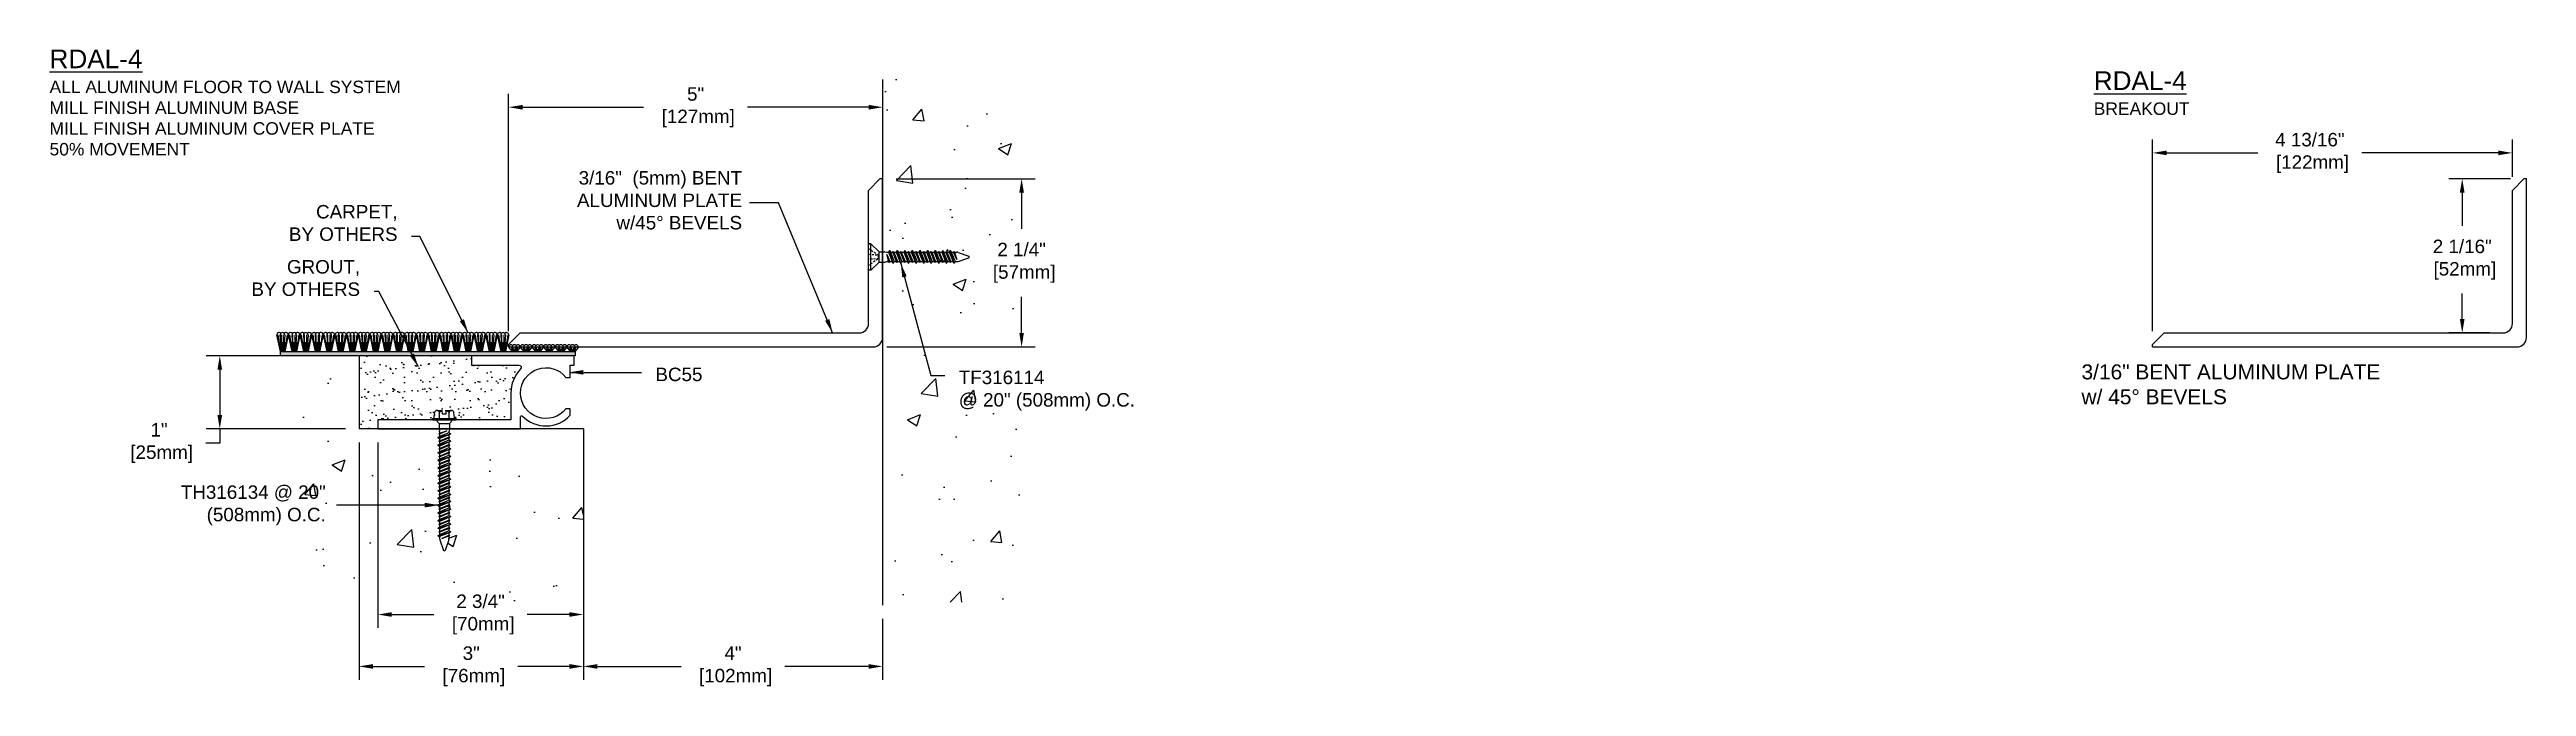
# Model space of a CAD drawing. Header units: inches. Extents: x -4.3 to 28.8, y 1 to 9.6.
import ezdxf

# ---------------------------------------------------------------- set-up
doc = ezdxf.new("R2010")
doc.units = ezdxf.units.IN
doc.header["$MEASUREMENT"] = 0
for name, color, linetype in [('Anchors', 4, 'Continuous'), ('Conditions', 1, 'Continuous'), ('Dimensions', 3, 'Continuous'), ('Metals', 7, 'Continuous'), ('Text', 2, 'Continuous')]:
    doc.layers.add(name, color=color, linetype=linetype)
doc.styles.add('ARIAL', font='arial.ttf')
doc.styles.get("Standard").update_dxf_attribs({"font": 'arial.ttf'})
doc.dimstyles.new('ARIAL', dxfattribs={"dimtxt": 0.18, "dimasz": 0.1875, "dimexe": 0.18, "dimexo": 0.18, "dimgap": 0.1875, "dimtad": 0, "dimtih": 1, "dimtoh": 1, "dimdec": 4, "dimzin": 0, "dimdsep": 46, "dimlunit": 4, "dimtxsty": 'ARIAL', "dimcen": 0.09, "dimadec": 0, "dimazin": 0, "dimtfac": 1, "dimtdec": 4, "dimtofl": 0, "dimtmove": 0, "dimatfit": 3, "dimfxl": 0, "dimfrac": 2, "dimtolj": 1, "dimtzin": 0, "dimarcsym": 0})

msp = doc.modelspace()

# ---------------------------------------------------------------- texts
at = {"layer": 'Text', "char_height": 0.25, "width": 5.4929068, "attachment_point": 1}
for s, insert in [('{\\LRDAL-4\\P\\H0.6667x;\\lALL ALUMINUM FLOOR TO WALL SYSTEM \\PMILL FINISH ALUMINUM BASE \\PMILL FINISH ALUMINUM COVER PLATE \\P50% MOVEMENT}', (-4.31115, 9.55971)), ('{\\LRDAL-4\\P\\H0.6667x;\\lBREAKOUT}', (23.02123, 9.26836))]:
    msp.add_mtext(s, dxfattribs=dict(at, insert=insert))
at = {"layer": 'Text', "char_height": 0.18, "style": 'ARIAL'}
for s, insert, attachment_point in [('3/16"  (5mm) BENT\\PALUMINUM PLATE\\Pw/45° BEVELS', (4.94856, 7.93315), 3), ('CARPET,\\PBY OTHERS', (0.34214, 6.99722), 9), ('GROUT,\\PBY OTHERS', (-0.15893, 6.2608), 9), ('\\A1;BC55', (3.78981, 5.30396), 1), ('\\A1;TF316114\\P@ 20" (508mm) O.C.', (7.84547, 5.26372), 1), ('TH316134 @ 20" \\P(508mm) O.C.', (-0.61789, 3.46214), 6)]:
    msp.add_mtext(s, dxfattribs=dict(at, insert=insert, attachment_point=attachment_point))
at = {"layer": 'Text', "insert": (22.85751, 5.07954), "char_height": 0.2, "width": 5.9201047, "attachment_point": 4, "style": 'ARIAL'}
msp.add_mtext('3/16" BENT ALUMINUM PLATE\\Pw/ 45%%D BEVELS', dxfattribs=at)

# ---------------------------------------------------------------- blocks, each defined once
blk = doc.blocks.new('Bc55')
blk.add_lwpolyline([(1.38, 0.855), (2.013, 0.855, -0.659567), (2.035, 0.804, 0.192706), (1.905, 0.48), (1.905, 0.12), (0.125, 0.12), (0.125, 0), (2.035, 0), (2.035, 0.162, -0.671875), (2.061, 0.172, 0.430668), (2.7, 0.183), (2.7, 0.27), (2.642, 0.27, -2.892356), (2.642, 0.69), (2.7, 0.69), (2.7, 0.855), (2.75, 0.855), (2.75, 0.98), (1.38, 0.98)], format="xyb", close=True)
blk = doc.blocks.new('TF-316114')
for p, q in [((-0.163, 0), (0.163, 0)), ((-0.104, -0.013), (-0.113, 0)), ((-0.176, -0.029), (-0.175, -0.01)), ((-0.176, -0.029), (0.176, -0.029)), ((-0.176, -0.029), (-0.07, -0.141)), ((-0.082, -0.047), (-0.091, -0.032)), ((-0.086, -0.33), (0.086, -0.28)), ((-0.086, -0.33), (-0.062, -0.317)), ((-0.086, -0.33), (-0.062, -0.343)), ((-0.074, -0.28), (0.032, -0.243)), ((-0.074, -0.28), (-0.062, -0.273)), ((-0.074, -0.28), (-0.062, -0.286)), ((-0.074, -0.381), (0.074, -0.33)), ((-0.07, -0.141), (0.07, -0.141)), ((-0.07, -0.141), (-0.07, -0.208)), ((-0.053, -0.09), (-0.069, -0.066)), ((-0.069, -0.218), (-0.063, -0.244)), ((-0.062, -0.273), (0.032, -0.243)), ((0.032, -0.243), (-0.062, -0.286)), ((-0.062, -0.253), (-0.062, -0.273)), ((0.062, -0.267), (-0.062, -0.317)), ((-0.062, -0.286), (-0.062, -0.317)), ((0.062, -0.293), (-0.062, -0.343)), ((-0.062, -0.375), (0.062, -0.324)), ((-0.031, -0.125), (-0.044, -0.104)), ((-0.031, -0.005), (-0.031, 0)), ((-0.03, -0.026), (-0.03, -0.019)), ((-0.028, -0.051), (-0.029, -0.032)), ((-0.026, -0.091), (-0.028, -0.065)), ((-0.024, -0.126), (-0.025, -0.11)), ((-0.024, -0.135), (-0.011, -0.135)), ((-0.002, -0.135), (0.018, -0.135)), ((0.037, -0.115), (0.024, -0.135)), ((0.024, -0.135), (0.025, -0.125)), ((0.025, -0.11), (0.026, -0.09)), ((0.027, -0.07), (0.029, -0.048)), ((0.03, -0.026), (0.031, -0.008)), ((0.066, -0.071), (0.049, -0.098)), ((0.062, -0.253), (0.062, -0.267)), ((0.086, -0.28), (0.062, -0.267)), ((0.086, -0.28), (0.062, -0.293)), ((0.062, -0.293), (0.062, -0.324)), ((0.074, -0.33), (0.062, -0.324)), ((0.074, -0.33), (0.062, -0.337)), ((0.069, -0.218), (0.063, -0.244)), ((0.07, -0.141), (0.176, -0.029)), ((0.07, -0.141), (0.07, -0.208)), ((0.09, -0.035), (0.075, -0.058)), ((0.11, -0.005), (0.098, -0.022)), ((0.176, -0.029), (0.175, -0.01)), ((-0.086, -0.432), (0.086, -0.381)), ((-0.086, -0.432), (-0.062, -0.419)), ((-0.086, -0.432), (-0.062, -0.445)), ((-0.086, -0.534), (0.086, -0.483)), ((-0.086, -0.534), (-0.062, -0.521)), ((-0.086, -0.534), (-0.062, -0.546)), ((-0.086, -0.635), (0.086, -0.584)), ((-0.086, -0.635), (-0.062, -0.622)), ((-0.086, -0.635), (-0.062, -0.648)), ((-0.074, -0.381), (-0.062, -0.375)), ((-0.074, -0.381), (-0.062, -0.387)), ((-0.074, -0.483), (0.074, -0.432)), ((-0.074, -0.483), (-0.062, -0.477)), ((-0.074, -0.483), (-0.062, -0.489)), ((-0.074, -0.584), (0.074, -0.534)), ((-0.074, -0.584), (-0.062, -0.578)), ((-0.074, -0.584), (-0.062, -0.59)), ((-0.074, -0.686), (0.074, -0.635)), ((0.062, -0.337), (-0.062, -0.387)), ((-0.062, -0.343), (-0.062, -0.375)), ((0.062, -0.368), (-0.062, -0.419)), ((-0.062, -0.387), (-0.062, -0.419)), ((0.062, -0.394), (-0.062, -0.445)), ((-0.062, -0.477), (0.062, -0.426)), ((0.062, -0.438), (-0.062, -0.489)), ((-0.062, -0.445), (-0.062, -0.477)), ((0.062, -0.47), (-0.062, -0.521)), ((-0.062, -0.489), (-0.062, -0.521)), ((0.062, -0.496), (-0.062, -0.546)), ((-0.062, -0.578), (0.062, -0.527)), ((0.062, -0.54), (-0.062, -0.59)), ((-0.062, -0.546), (-0.062, -0.578)), ((0.062, -0.571), (-0.062, -0.622)), ((-0.062, -0.59), (-0.062, -0.622)), ((0.062, -0.597), (-0.062, -0.648)), ((-0.062, -0.68), (0.062, -0.629)), ((0.062, -0.641), (-0.062, -0.692)), ((-0.062, -0.648), (-0.062, -0.68)), ((0.062, -0.337), (0.062, -0.368)), ((0.086, -0.381), (0.062, -0.368)), ((0.086, -0.381), (0.062, -0.394)), ((0.062, -0.394), (0.062, -0.426)), ((0.074, -0.432), (0.062, -0.426)), ((0.074, -0.432), (0.062, -0.438)), ((0.062, -0.438), (0.062, -0.47)), ((0.086, -0.483), (0.062, -0.47)), ((0.086, -0.483), (0.062, -0.496)), ((0.062, -0.496), (0.062, -0.527)), ((0.074, -0.534), (0.062, -0.527)), ((0.074, -0.534), (0.062, -0.54)), ((0.062, -0.54), (0.062, -0.571)), ((0.086, -0.584), (0.062, -0.571)), ((0.086, -0.584), (0.062, -0.597)), ((0.062, -0.597), (0.062, -0.629)), ((0.074, -0.635), (0.062, -0.629)), ((0.074, -0.635), (0.062, -0.641)), ((0.062, -0.641), (0.062, -0.673)), ((-0.086, -0.737), (0.086, -0.686)), ((-0.086, -0.737), (-0.062, -0.724)), ((-0.086, -0.737), (-0.062, -0.75)), ((-0.086, -0.838), (0.086, -0.787)), ((-0.086, -0.838), (-0.062, -0.825)), ((-0.086, -0.838), (-0.062, -0.851)), ((-0.086, -0.94), (0.086, -0.889)), ((-0.086, -0.94), (-0.062, -0.927)), ((-0.086, -0.94), (-0.062, -0.953)), ((-0.086, -1.041), (0.086, -0.991)), ((-0.074, -0.686), (-0.062, -0.68)), ((-0.074, -0.686), (-0.062, -0.692)), ((-0.074, -0.787), (0.074, -0.737)), ((-0.074, -0.787), (-0.062, -0.781)), ((-0.074, -0.787), (-0.062, -0.794)), ((-0.074, -0.889), (0.074, -0.838)), ((-0.074, -0.889), (-0.062, -0.883)), ((-0.074, -0.889), (-0.062, -0.895)), ((-0.074, -0.991), (0.074, -0.94)), ((-0.074, -0.991), (-0.062, -0.984)), ((-0.074, -0.991), (-0.062, -0.997)), ((0.062, -0.673), (-0.062, -0.724)), ((-0.062, -0.692), (-0.062, -0.724)), ((0.062, -0.699), (-0.062, -0.75)), ((-0.062, -0.781), (0.062, -0.73)), ((0.062, -0.743), (-0.062, -0.794)), ((-0.062, -0.75), (-0.062, -0.781)), ((0.062, -0.774), (-0.062, -0.825)), ((-0.062, -0.794), (-0.062, -0.825)), ((0.062, -0.8), (-0.062, -0.851)), ((-0.062, -0.883), (0.062, -0.832)), ((0.062, -0.844), (-0.062, -0.895)), ((-0.062, -0.851), (-0.062, -0.883)), ((0.062, -0.876), (-0.062, -0.927)), ((-0.062, -0.895), (-0.062, -0.927)), ((0.062, -0.902), (-0.062, -0.953)), ((-0.062, -0.984), (0.062, -0.934)), ((0.062, -0.946), (-0.062, -0.997)), ((-0.062, -0.953), (-0.062, -0.984)), ((0.062, -0.978), (-0.062, -1.028)), ((0.086, -0.686), (0.062, -0.673)), ((0.086, -0.686), (0.062, -0.699)), ((0.062, -0.699), (0.062, -0.73)), ((0.074, -0.737), (0.062, -0.73)), ((0.074, -0.737), (0.062, -0.743)), ((0.062, -0.743), (0.062, -0.774)), ((0.086, -0.787), (0.062, -0.774)), ((0.086, -0.787), (0.062, -0.8)), ((0.062, -0.8), (0.062, -0.832)), ((0.074, -0.838), (0.062, -0.832)), ((0.074, -0.838), (0.062, -0.844)), ((0.062, -0.844), (0.062, -0.876)), ((0.086, -0.889), (0.062, -0.876)), ((0.086, -0.889), (0.062, -0.902)), ((0.062, -0.902), (0.062, -0.934)), ((0.074, -0.94), (0.062, -0.934)), ((0.074, -0.94), (0.062, -0.946)), ((0.062, -0.946), (0.062, -0.978)), ((0.086, -0.991), (0.062, -0.978)), ((0.086, -0.991), (0.062, -1.003)), ((-0.086, -1.041), (-0.062, -1.028)), ((-0.086, -1.041), (-0.062, -1.054)), ((-0.086, -1.143), (0.086, -1.092)), ((-0.086, -1.143), (-0.062, -1.13)), ((-0.086, -1.143), (-0.062, -1.156)), ((-0.074, -1.092), (0.074, -1.041)), ((-0.074, -1.092), (-0.062, -1.086)), ((-0.074, -1.092), (-0.062, -1.098)), ((-0.062, -0.997), (-0.062, -1.028)), ((0.062, -1.003), (-0.062, -1.054)), ((-0.062, -1.086), (0.062, -1.035)), ((0.062, -1.047), (-0.062, -1.098)), ((-0.062, -1.054), (-0.062, -1.086)), ((0.062, -1.079), (-0.062, -1.13)), ((-0.062, -1.098), (-0.062, -1.13)), ((0.062, -1.105), (-0.062, -1.156)), ((-0.062, -1.156), (-0.062, -1.182)), ((-0.06, -1.197), (-0.01, -1.34)), ((-0.034, -1.18), (0.062, -1.137)), ((-0.034, -1.18), (0.074, -1.143)), ((0.062, -1.149), (-0.034, -1.18)), ((0.06, -1.197), (0.01, -1.34)), ((0.062, -1.003), (0.062, -1.035)), ((0.074, -1.041), (0.062, -1.035)), ((0.074, -1.041), (0.062, -1.047)), ((0.062, -1.047), (0.062, -1.079)), ((0.086, -1.092), (0.062, -1.079)), ((0.086, -1.092), (0.062, -1.105)), ((0.062, -1.105), (0.062, -1.137)), ((0.074, -1.143), (0.062, -1.137)), ((0.074, -1.143), (0.062, -1.149)), ((0.062, -1.149), (0.062, -1.182))]:
    blk.add_line(p, q)
for centre, radius, start, end in [((-0.163, -0.011), 0.0112, 90, 175), ((-0.023, -0.208), 0.0465, 180, 191.9357), ((-0.109, -0.253), 0.0465, 0, 11.9357), ((0.109, -0.253), 0.0465, 168.0643, 180), ((0.023, -0.208), 0.0465, 348.0643, 0), ((0.163, -0.011), 0.0112, 5, 90), ((-0.016, -1.182), 0.0465, 180, 199.3058), ((0.016, -1.182), 0.0465, 340.6942, 0), ((0, -1.335), 0.0106, 204.1001, 335.8999)]:
    blk.add_arc(centre, radius, start, end)
blk = doc.blocks.new('TF316114')
blk.add_blockref('TF-316114', (0, 0))
blk = doc.blocks.new('*D3')
at = {"layer": 'Defpoints', "color": 0}
for p in [(6.827, 9.157), (1.827, 8.788), (1.827, 5.613)]:
    blk.add_point(p, dxfattribs=at)
at = {"layer": 'Dimensions', "color": 0, "lineweight": -2}
for p, q in [((1.827, 5.793), (1.827, 8.968)), ((6.827, 8.977), (6.827, 8.608)), ((2.015, 8.788), (3.632, 8.788)), ((6.64, 8.788), (5.022, 8.788))]:
    blk.add_line(p, q, dxfattribs=at)
at = {"layer": 'Dimensions', "color": 0}
for points in [[(2.015, 8.819), (2.015, 8.756), (1.827, 8.788)], [(6.64, 8.819), (6.64, 8.756), (6.827, 8.788)]]:
    blk.add_solid(points, dxfattribs=at)
at = {"layer": 'Dimensions', "color": 0, "insert": (4.327, 8.788), "char_height": 0.18, "attachment_point": 5, "style": 'ARIAL'}
blk.add_mtext('\\A1;5"\\P [127mm]', dxfattribs=at)
blk = doc.blocks.new('TH-316134')
for p, q in [((-0.157, 0.019), (0.157, 0.019)), ((-0.157, 0), (-0.157, 0.019)), ((-0.157, 0), (0.157, 0)), ((-0.135, 0.029), (-0.129, 0.1)), ((-0.115, 0), (-0.07, -0.045)), ((-0.097, 0.127), (-0.027, 0.127)), ((-0.065, 0.019), (-0.065, 0.1)), ((-0.023, 0.083), (-0.027, 0.127)), ((-0.023, 0.083), (0.023, 0.083)), ((0.023, 0.083), (0.027, 0.127)), ((0.027, 0.127), (0.097, 0.127)), ((0.064, 0.019), (0.064, 0.1)), ((0.115, 0), (0.07, -0.045)), ((0.135, 0.029), (0.129, 0.1)), ((0.157, 0.019), (0.157, 0)), ((-0.086, -0.234), (0.086, -0.184)), ((-0.086, -0.234), (-0.062, -0.221)), ((-0.086, -0.234), (-0.062, -0.247)), ((-0.086, -0.336), (0.086, -0.285)), ((-0.086, -0.336), (-0.062, -0.323)), ((-0.074, -0.184), (0.032, -0.147)), ((-0.074, -0.184), (-0.062, -0.177)), ((-0.074, -0.184), (-0.062, -0.19)), ((-0.074, -0.285), (0.074, -0.234)), ((-0.074, -0.285), (-0.062, -0.279)), ((-0.074, -0.285), (-0.062, -0.291)), ((-0.07, -0.045), (0.07, -0.045)), ((-0.07, -0.045), (-0.07, -0.112)), ((-0.069, -0.122), (-0.063, -0.148)), ((0.032, -0.147), (-0.062, -0.19)), ((-0.062, -0.177), (0.032, -0.147)), ((-0.062, -0.157), (-0.062, -0.177)), ((0.062, -0.171), (-0.062, -0.221)), ((-0.062, -0.19), (-0.062, -0.221)), ((0.062, -0.197), (-0.062, -0.247)), ((-0.062, -0.279), (0.062, -0.228)), ((0.062, -0.241), (-0.062, -0.291)), ((-0.062, -0.247), (-0.062, -0.279)), ((0.062, -0.272), (-0.062, -0.323)), ((-0.062, -0.291), (-0.062, -0.323)), ((0.062, -0.298), (-0.062, -0.349)), ((-0.062, -0.381), (0.062, -0.33)), ((0.062, -0.157), (0.062, -0.171)), ((0.086, -0.184), (0.062, -0.171)), ((0.086, -0.184), (0.062, -0.197)), ((0.062, -0.197), (0.062, -0.228)), ((0.074, -0.234), (0.062, -0.228)), ((0.074, -0.234), (0.062, -0.241)), ((0.062, -0.241), (0.062, -0.272)), ((0.086, -0.285), (0.062, -0.272)), ((0.086, -0.285), (0.062, -0.298)), ((0.062, -0.298), (0.062, -0.33)), ((0.074, -0.336), (0.062, -0.33)), ((0.069, -0.122), (0.063, -0.148)), ((0.07, -0.045), (0.07, -0.112)), ((-0.086, -0.336), (-0.062, -0.349)), ((-0.086, -0.437), (0.086, -0.387)), ((-0.086, -0.437), (-0.062, -0.425)), ((-0.086, -0.437), (-0.062, -0.45)), ((-0.086, -0.539), (0.086, -0.488)), ((-0.086, -0.539), (-0.062, -0.526)), ((-0.086, -0.539), (-0.062, -0.552)), ((-0.086, -0.641), (0.086, -0.59)), ((-0.086, -0.641), (-0.062, -0.628)), ((-0.086, -0.641), (-0.062, -0.654)), ((-0.074, -0.387), (0.074, -0.336)), ((-0.074, -0.387), (-0.062, -0.381)), ((-0.074, -0.387), (-0.062, -0.393)), ((-0.074, -0.488), (0.074, -0.437)), ((-0.074, -0.488), (-0.062, -0.482)), ((-0.074, -0.488), (-0.062, -0.494)), ((-0.074, -0.59), (0.074, -0.539)), ((-0.074, -0.59), (-0.062, -0.584)), ((-0.074, -0.59), (-0.062, -0.596)), ((-0.074, -0.691), (0.074, -0.641)), ((0.062, -0.342), (-0.062, -0.393)), ((-0.062, -0.349), (-0.062, -0.381)), ((0.062, -0.374), (-0.062, -0.425)), ((-0.062, -0.393), (-0.062, -0.425)), ((0.062, -0.4), (-0.062, -0.45)), ((-0.062, -0.482), (0.062, -0.431)), ((0.062, -0.444), (-0.062, -0.494)), ((-0.062, -0.45), (-0.062, -0.482)), ((0.062, -0.475), (-0.062, -0.526)), ((-0.062, -0.494), (-0.062, -0.526)), ((0.062, -0.501), (-0.062, -0.552)), ((-0.062, -0.584), (0.062, -0.533)), ((0.062, -0.545), (-0.062, -0.596)), ((-0.062, -0.552), (-0.062, -0.584)), ((0.062, -0.577), (-0.062, -0.628)), ((-0.062, -0.596), (-0.062, -0.628)), ((0.062, -0.603), (-0.062, -0.654)), ((-0.062, -0.685), (0.062, -0.634)), ((0.062, -0.647), (-0.062, -0.698)), ((-0.062, -0.654), (-0.062, -0.685)), ((0.074, -0.336), (0.062, -0.342)), ((0.062, -0.342), (0.062, -0.374)), ((0.086, -0.387), (0.062, -0.374)), ((0.086, -0.387), (0.062, -0.4)), ((0.062, -0.4), (0.062, -0.431)), ((0.074, -0.437), (0.062, -0.431)), ((0.074, -0.437), (0.062, -0.444)), ((0.062, -0.444), (0.062, -0.475)), ((0.086, -0.488), (0.062, -0.475)), ((0.086, -0.488), (0.062, -0.501)), ((0.062, -0.501), (0.062, -0.533)), ((0.074, -0.539), (0.062, -0.533)), ((0.074, -0.539), (0.062, -0.545)), ((0.062, -0.545), (0.062, -0.577)), ((0.086, -0.59), (0.062, -0.577)), ((0.086, -0.59), (0.062, -0.603)), ((0.062, -0.603), (0.062, -0.634)), ((0.074, -0.641), (0.062, -0.634)), ((0.074, -0.641), (0.062, -0.647)), ((0.062, -0.647), (0.062, -0.678)), ((-0.086, -0.742), (0.086, -0.691)), ((-0.086, -0.742), (-0.062, -0.729)), ((-0.086, -0.742), (-0.062, -0.755)), ((-0.086, -0.844), (0.086, -0.793)), ((-0.086, -0.844), (-0.062, -0.831)), ((-0.086, -0.844), (-0.062, -0.857)), ((-0.086, -0.945), (0.086, -0.895)), ((-0.086, -0.945), (-0.062, -0.932)), ((-0.086, -0.945), (-0.062, -0.958)), ((-0.074, -0.691), (-0.062, -0.685)), ((-0.074, -0.691), (-0.062, -0.698)), ((-0.074, -0.793), (0.074, -0.742)), ((-0.074, -0.793), (-0.062, -0.787)), ((-0.074, -0.793), (-0.062, -0.799)), ((-0.074, -0.895), (0.074, -0.844)), ((-0.074, -0.895), (-0.062, -0.888)), ((-0.074, -0.895), (-0.062, -0.901)), ((-0.074, -0.996), (0.074, -0.945)), ((-0.074, -0.996), (-0.062, -0.99)), ((0.062, -0.678), (-0.062, -0.729)), ((-0.062, -0.698), (-0.062, -0.729)), ((0.062, -0.704), (-0.062, -0.755)), ((-0.062, -0.787), (0.062, -0.736)), ((0.062, -0.748), (-0.062, -0.799)), ((-0.062, -0.755), (-0.062, -0.787)), ((0.062, -0.78), (-0.062, -0.831)), ((-0.062, -0.799), (-0.062, -0.831)), ((0.062, -0.806), (-0.062, -0.857)), ((-0.062, -0.888), (0.062, -0.838)), ((0.062, -0.85), (-0.062, -0.901)), ((-0.062, -0.857), (-0.062, -0.888)), ((0.062, -0.882), (-0.062, -0.932)), ((-0.062, -0.901), (-0.062, -0.932)), ((0.062, -0.907), (-0.062, -0.958)), ((-0.062, -0.99), (0.062, -0.939)), ((0.062, -0.951), (-0.062, -1.002)), ((-0.062, -0.958), (-0.062, -0.99)), ((0.062, -0.983), (-0.062, -1.034)), ((0.086, -0.691), (0.062, -0.678)), ((0.086, -0.691), (0.062, -0.704)), ((0.062, -0.704), (0.062, -0.736)), ((0.074, -0.742), (0.062, -0.736)), ((0.074, -0.742), (0.062, -0.748)), ((0.062, -0.748), (0.062, -0.78)), ((0.086, -0.793), (0.062, -0.78)), ((0.086, -0.793), (0.062, -0.806)), ((0.062, -0.806), (0.062, -0.838)), ((0.074, -0.844), (0.062, -0.838)), ((0.074, -0.844), (0.062, -0.85)), ((0.062, -0.85), (0.062, -0.882)), ((0.086, -0.895), (0.062, -0.882)), ((0.086, -0.895), (0.062, -0.907)), ((0.062, -0.907), (0.062, -0.939)), ((0.074, -0.945), (0.062, -0.939)), ((0.074, -0.945), (0.062, -0.951)), ((0.062, -0.951), (0.062, -0.983)), ((0.086, -0.996), (0.062, -0.983)), ((-0.086, -1.047), (0.086, -0.996)), ((-0.086, -1.047), (-0.062, -1.034)), ((-0.086, -1.047), (-0.062, -1.06)), ((-0.086, -1.141), (0.086, -1.09)), ((-0.086, -1.141), (-0.062, -1.128)), ((-0.086, -1.141), (-0.062, -1.154)), ((-0.086, -1.242), (0.086, -1.191)), ((-0.086, -1.242), (-0.062, -1.229)), ((-0.086, -1.242), (-0.062, -1.255)), ((-0.086, -1.344), (0.086, -1.293)), ((-0.074, -0.996), (-0.062, -1.002)), ((-0.074, -1.09), (0.074, -1.039)), ((-0.074, -1.09), (-0.062, -1.084)), ((-0.074, -1.09), (-0.062, -1.096)), ((-0.074, -1.191), (0.074, -1.141)), ((-0.074, -1.191), (-0.062, -1.185)), ((-0.074, -1.191), (-0.062, -1.198)), ((-0.074, -1.293), (0.074, -1.242)), ((-0.074, -1.293), (-0.062, -1.287)), ((-0.074, -1.293), (-0.062, -1.299)), ((-0.062, -1.002), (-0.062, -1.034)), ((0.062, -1.009), (-0.062, -1.06)), ((-0.062, -1.084), (0.062, -1.033)), ((0.062, -1.045), (-0.062, -1.096)), ((-0.062, -1.052), (-0.062, -1.084)), ((0.062, -1.077), (-0.062, -1.128)), ((-0.062, -1.096), (-0.062, -1.128)), ((0.062, -1.103), (-0.062, -1.154)), ((-0.062, -1.185), (0.062, -1.134)), ((0.062, -1.147), (-0.062, -1.198)), ((-0.062, -1.154), (-0.062, -1.185)), ((0.062, -1.178), (-0.062, -1.229)), ((-0.062, -1.198), (-0.062, -1.229)), ((0.062, -1.204), (-0.062, -1.255)), ((-0.062, -1.287), (0.062, -1.236)), ((0.062, -1.248), (-0.062, -1.299)), ((-0.062, -1.255), (-0.062, -1.287)), ((0.062, -1.28), (-0.062, -1.331)), ((-0.062, -1.299), (-0.062, -1.331)), ((0.062, -1.306), (-0.062, -1.357)), ((0.086, -0.996), (0.062, -1.009)), ((0.062, -1.001), (0.062, -1.033)), ((0.074, -1.039), (0.062, -1.033)), ((0.074, -1.039), (0.062, -1.045)), ((0.062, -1.045), (0.062, -1.077)), ((0.086, -1.09), (0.062, -1.077)), ((0.086, -1.09), (0.062, -1.103)), ((0.062, -1.103), (0.062, -1.134)), ((0.074, -1.141), (0.062, -1.134)), ((0.074, -1.141), (0.062, -1.147)), ((0.062, -1.147), (0.062, -1.178)), ((0.086, -1.191), (0.062, -1.178)), ((0.086, -1.191), (0.062, -1.204)), ((0.062, -1.204), (0.062, -1.236)), ((0.074, -1.242), (0.062, -1.236)), ((0.074, -1.242), (0.062, -1.248)), ((0.062, -1.248), (0.062, -1.28)), ((0.086, -1.293), (0.062, -1.28)), ((0.086, -1.293), (0.062, -1.306)), ((0.062, -1.306), (0.062, -1.338)), ((-0.086, -1.344), (-0.062, -1.331)), ((-0.086, -1.344), (-0.062, -1.357)), ((-0.086, -1.445), (0.086, -1.395)), ((-0.086, -1.445), (-0.062, -1.432)), ((-0.086, -1.445), (-0.062, -1.458)), ((-0.086, -1.547), (0.086, -1.496)), ((-0.086, -1.547), (-0.062, -1.534)), ((-0.086, -1.547), (-0.062, -1.56)), ((-0.074, -1.395), (0.074, -1.344)), ((-0.074, -1.395), (-0.062, -1.388)), ((-0.074, -1.395), (-0.062, -1.401)), ((-0.074, -1.496), (0.074, -1.445)), ((-0.074, -1.496), (-0.062, -1.49)), ((-0.074, -1.496), (-0.062, -1.502)), ((-0.062, -1.388), (0.062, -1.338)), ((0.062, -1.35), (-0.062, -1.401)), ((-0.062, -1.357), (-0.062, -1.388)), ((0.062, -1.382), (-0.062, -1.432)), ((-0.062, -1.401), (-0.062, -1.432)), ((0.062, -1.407), (-0.062, -1.458)), ((-0.062, -1.49), (0.062, -1.439)), ((0.062, -1.451), (-0.062, -1.502)), ((-0.062, -1.458), (-0.062, -1.49)), ((0.062, -1.483), (-0.062, -1.534)), ((-0.062, -1.502), (-0.062, -1.534)), ((0.062, -1.509), (-0.062, -1.56)), ((-0.062, -1.56), (-0.062, -1.586)), ((-0.06, -1.601), (-0.01, -1.744)), ((-0.034, -1.584), (0.062, -1.541)), ((-0.034, -1.584), (0.074, -1.547)), ((0.062, -1.553), (-0.034, -1.584)), ((0.06, -1.601), (0.01, -1.744)), ((0.074, -1.344), (0.062, -1.338)), ((0.074, -1.344), (0.062, -1.35)), ((0.062, -1.35), (0.062, -1.382)), ((0.086, -1.395), (0.062, -1.382)), ((0.086, -1.395), (0.062, -1.407)), ((0.062, -1.407), (0.062, -1.439)), ((0.074, -1.445), (0.062, -1.439)), ((0.074, -1.445), (0.062, -1.451)), ((0.062, -1.451), (0.062, -1.483)), ((0.086, -1.496), (0.062, -1.483)), ((0.086, -1.496), (0.062, -1.509)), ((0.062, -1.509), (0.062, -1.541)), ((0.074, -1.547), (0.062, -1.541)), ((0.074, -1.547), (0.062, -1.553)), ((0.062, -1.553), (0.062, -1.586))]:
    blk.add_line(p, q)
for centre, radius, start, end in [((-0.146, 0.03), 0.0112, 270, 355), ((-0.097, 0.095), 0.0327, 9.285, 170.715), ((0, 0.038), 0.0896, 107.4215, 136.0407), ((0, 0.038), 0.0896, 43.9593, 72.5785), ((0.097, 0.095), 0.0327, 9.285, 170.715), ((0.146, 0.03), 0.0112, 185, 270), ((-0.023, -0.112), 0.0465, 180, 191.9357), ((-0.109, -0.157), 0.0465, 0, 11.9357), ((0.109, -0.157), 0.0465, 168.0643, 180), ((0.023, -0.112), 0.0465, 348.0643, 0), ((-0.016, -1.586), 0.0465, 180, 199.3058), ((0.016, -1.586), 0.0465, 340.6942, 0), ((0, -1.739), 0.0106, 204.1001, 335.8999)]:
    blk.add_arc(centre, radius, start, end)
blk = doc.blocks.new('TH316134')
blk.add_blockref('TH-316134', (0, 0))
blk = doc.blocks.new('*D6')
at = {"layer": 'Defpoints', "color": 0}
for p in [(0.077, 4.484), (2.827, 2.825), (0.077, 2.002)]:
    blk.add_point(p, dxfattribs=at)
at = {"layer": 'Dimensions', "color": 0, "lineweight": -2}
for p, q in [((0.077, 4.304), (0.077, 1.822)), ((2.827, 2.645), (2.827, 1.822)), ((0.265, 2.002), (0.827, 2.002)), ((2.64, 2.002), (2.077, 2.002))]:
    blk.add_line(p, q, dxfattribs=at)
at = {"layer": 'Dimensions', "color": 0}
for points in [[(0.265, 2.033), (0.265, 1.971), (0.077, 2.002)], [(2.64, 2.033), (2.64, 1.971), (2.827, 2.002)]]:
    blk.add_solid(points, dxfattribs=at)
at = {"layer": 'Dimensions', "color": 0, "insert": (1.452, 2.002), "char_height": 0.18, "attachment_point": 5, "style": 'ARIAL'}
blk.add_mtext('\\A1;2 3/4"\\P [70mm]', dxfattribs=at)
blk = doc.blocks.new('*D7')
at = {"layer": 'Defpoints', "color": 0}
for p in [(2.827, 2.126), (6.827, 2.126), (6.827, 1.308)]:
    blk.add_point(p, dxfattribs=at)
at = {"layer": 'Dimensions', "color": 0, "lineweight": -2}
for p, q in [((2.827, 1.946), (2.827, 1.128)), ((6.827, 1.946), (6.827, 1.128)), ((3.015, 1.308), (4.132, 1.308)), ((6.64, 1.308), (5.522, 1.308))]:
    blk.add_line(p, q, dxfattribs=at)
at = {"layer": 'Dimensions', "color": 0}
for points in [[(3.015, 1.339), (3.015, 1.276), (2.827, 1.308)], [(6.64, 1.339), (6.64, 1.276), (6.827, 1.308)]]:
    blk.add_solid(points, dxfattribs=at)
at = {"layer": 'Dimensions', "color": 0, "insert": (4.827, 1.308), "char_height": 0.18, "attachment_point": 5, "style": 'ARIAL'}
blk.add_mtext('\\A1;4"\\P [102mm]', dxfattribs=at)
blk = doc.blocks.new('*D8')
at = {"layer": 'Defpoints', "color": 0}
for p in [(-0.173, 4.484), (2.827, 2.126), (-0.173, 1.308)]:
    blk.add_point(p, dxfattribs=at)
at = {"layer": 'Dimensions', "color": 0, "lineweight": -2}
for p, q in [((-0.173, 4.304), (-0.173, 1.128)), ((2.827, 1.946), (2.827, 1.128)), ((0.015, 1.308), (0.702, 1.308)), ((2.64, 1.308), (1.952, 1.308))]:
    blk.add_line(p, q, dxfattribs=at)
at = {"layer": 'Dimensions', "color": 0}
for points in [[(0.015, 1.339), (0.015, 1.276), (-0.173, 1.308)], [(2.64, 1.339), (2.64, 1.276), (2.827, 1.308)]]:
    blk.add_solid(points, dxfattribs=at)
at = {"layer": 'Dimensions', "color": 0, "insert": (1.327, 1.308), "char_height": 0.18, "attachment_point": 5, "style": 'ARIAL'}
blk.add_mtext('\\A1;3"\\P [76mm]', dxfattribs=at)
blk = doc.blocks.new('*D9')
at = {"layer": 'Defpoints', "color": 0}
for p in [(6.827, 7.832), (6.702, 5.582), (8.686, 5.582)]:
    blk.add_point(p, dxfattribs=at)
at = {"layer": 'Dimensions', "color": 0, "lineweight": -2}
for p, q in [((7.007, 7.832), (8.866, 7.832)), ((8.686, 7.644), (8.686, 7.161)), ((8.686, 5.769), (8.686, 6.253)), ((6.882, 5.582), (8.866, 5.582))]:
    blk.add_line(p, q, dxfattribs=at)
at = {"layer": 'Dimensions', "color": 0}
for points in [[(8.655, 7.644), (8.717, 7.644), (8.686, 7.832)], [(8.655, 5.769), (8.717, 5.769), (8.686, 5.582)]]:
    blk.add_solid(points, dxfattribs=at)
at = {"layer": 'Dimensions', "color": 0, "insert": (8.686, 6.707), "char_height": 0.18, "attachment_point": 5, "style": 'ARIAL'}
blk.add_mtext('\\A1;2 1/4"\\P [57mm]', dxfattribs=at)
blk = doc.blocks.new('PLATE5')
at = {"layer": 'Metals'}
for p, q in [((2.121, 0.868), (1.965, 0.711)), ((1.965, -1.07), (1.965, 0.711)), ((2.121, 0.868), (2.152, 0.868)), ((2.152, -1.257), (2.152, 0.868)), ((-2.848, -1.352), (-2.691, -1.195)), ((-2.691, -1.195), (1.84, -1.195)), ((-2.848, -1.382), (-2.848, -1.352)), ((-2.848, -1.382), (2.027, -1.382))]:
    blk.add_line(p, q, dxfattribs=at)
for centre in [(1.84, -1.07), (2.027, -1.257)]:
    blk.add_arc(centre, 0.125, 270, 0, dxfattribs=at)
blk = doc.blocks.new('*D11')
at = {"layer": 'Defpoints', "color": 0}
for p in [(-0.953, 5.464), (-2.035, 4.484), (-0.173, 4.484)]:
    blk.add_point(p, dxfattribs=at)
at = {"layer": 'Dimensions', "color": 0, "lineweight": -2}
for p, q in [((-1.133, 5.464), (-2.215, 5.464)), ((-2.035, 5.276), (-2.035, 4.671)), ((-0.353, 4.484), (-2.215, 4.484)), ((-2.035, 4.484), (-2.035, 4.296)), ((-2.035, 4.296), (-2.222, 4.296))]:
    blk.add_line(p, q, dxfattribs=at)
at = {"layer": 'Dimensions', "color": 0}
for points in [[(-2.066, 5.276), (-2.004, 5.276), (-2.035, 5.464)], [(-2.066, 4.671), (-2.004, 4.671), (-2.035, 4.484)]]:
    blk.add_solid(points, dxfattribs=at)
at = {"layer": 'Dimensions', "color": 0, "insert": (-2.847, 4.296), "char_height": 0.18, "attachment_point": 5, "style": 'ARIAL'}
blk.add_mtext('\\A1;1"\\P [25mm]', dxfattribs=at)
blk = doc.blocks.new('*D12')
at = {"layer": 'Defpoints', "color": 0}
for p in [(28.619, 8.177), (28.619, 7.676), (23.807, 5.613)]:
    blk.add_point(p, dxfattribs=at)
at = {"layer": 'Dimensions', "color": 0, "lineweight": -2}
for p, q in [((23.807, 5.793), (23.807, 8.357)), ((28.619, 7.856), (28.619, 8.357)), ((23.994, 8.177), (25.216, 8.177)), ((28.432, 8.177), (26.606, 8.177))]:
    blk.add_line(p, q, dxfattribs=at)
at = {"layer": 'Dimensions', "color": 0}
for points in [[(23.994, 8.208), (23.994, 8.146), (23.807, 8.177)], [(28.432, 8.208), (28.432, 8.146), (28.619, 8.177)]]:
    blk.add_solid(points, dxfattribs=at)
at = {"layer": 'Dimensions', "color": 0, "insert": (25.911, 8.177), "char_height": 0.18, "attachment_point": 5, "style": 'ARIAL'}
blk.add_mtext('\\A1;4 13/16"\\P [122mm]', dxfattribs=at)
blk = doc.blocks.new('*D13')
at = {"layer": 'Defpoints', "color": 0}
for p in [(28.775, 7.832), (27.948, 5.769), (28.494, 5.769)]:
    blk.add_point(p, dxfattribs=at)
at = {"layer": 'Dimensions', "color": 0, "lineweight": -2}
for p, q in [((28.595, 7.832), (27.768, 7.832)), ((27.948, 7.644), (27.948, 7.203)), ((27.948, 5.957), (27.948, 6.294)), ((28.314, 5.769), (27.768, 5.769))]:
    blk.add_line(p, q, dxfattribs=at)
at = {"layer": 'Dimensions', "color": 0}
for points in [[(27.916, 7.644), (27.979, 7.644), (27.948, 7.832)], [(27.916, 5.957), (27.979, 5.957), (27.948, 5.769)]]:
    blk.add_solid(points, dxfattribs=at)
at = {"layer": 'Dimensions', "color": 0, "insert": (27.948, 6.749), "char_height": 0.18, "attachment_point": 5, "style": 'ARIAL'}
blk.add_mtext('\\A1;2 1/16"\\P [52mm]', dxfattribs=at)
blk = doc.blocks.new('carpet-teeth2')
for points in [[(1.048, 1.253), (1.095, 1.033)], [(1.064, 1.255), (1.095, 1.033)], [(1.093, 1.158), (1.11, 1.033)], [(1.095, 1.033), (1.779, 1.033)], [(1.111, 1.033), (1.111, 1.253)], [(1.126, 1.033), (1.126, 1.158)], [(1.141, 1.033), (1.141, 1.253)], [(1.157, 1.253), (1.141, 1.033)], [(1.16, 1.158), (1.143, 1.038)], [(1.189, 1.255), (1.157, 1.033)], [(1.204, 1.253), (1.157, 1.033)], [(1.204, 1.253), (1.251, 1.033)], [(1.219, 1.255), (1.25, 1.033)], [(1.248, 1.158), (1.266, 1.033)], [(1.251, 1.253), (1.266, 1.033)], [(1.266, 1.033), (1.266, 1.253)], [(1.282, 1.033), (1.282, 1.158)], [(1.297, 1.033), (1.297, 1.253)], [(1.312, 1.253), (1.297, 1.033)], [(1.315, 1.158), (1.297, 1.033)], [(1.344, 1.255), (1.313, 1.033)], [(1.359, 1.253), (1.313, 1.033)], [(1.359, 1.253), (1.406, 1.033)], [(1.374, 1.255), (1.406, 1.033)], [(1.403, 1.158), (1.421, 1.033)], [(1.406, 1.253), (1.422, 1.033)], [(1.422, 1.033), (1.422, 1.253)], [(1.437, 1.033), (1.437, 1.158)], [(1.468, 1.253), (1.452, 1.033)], [(1.452, 1.033), (1.452, 1.253)], [(1.471, 1.158), (1.453, 1.038)], [(1.5, 1.255), (1.468, 1.036)], [(1.515, 1.253), (1.468, 1.036)], [(1.515, 1.253), (1.561, 1.033)], [(1.53, 1.255), (1.561, 1.036)], [(1.559, 1.158), (1.577, 1.033)], [(1.562, 1.253), (1.577, 1.033)], [(1.577, 1.033), (1.577, 1.253)], [(1.592, 1.033), (1.592, 1.158)], [(1.623, 1.253), (1.608, 1.033)], [(1.608, 1.033), (1.608, 1.253)], [(1.626, 1.158), (1.608, 1.033)], [(1.67, 1.253), (1.623, 1.033)], [(1.655, 1.255), (1.624, 1.036)], [(1.67, 1.253), (1.717, 1.033)], [(1.685, 1.255), (1.717, 1.033)], [(1.714, 1.158), (1.732, 1.033)], [(1.717, 1.253), (1.733, 1.033)], [(1.733, 1.033), (1.733, 1.253)], [(1.748, 1.033), (1.748, 1.158)], [(1.779, 1.253), (1.763, 1.033)], [(1.763, 1.033), (1.763, 1.253)], [(1.781, 1.158), (1.764, 1.033)], [(1.81, 1.255), (1.779, 1.036)], [(1.825, 1.253), (1.779, 1.033)]]:
    blk.add_lwpolyline(points)
blk.add_lwpolyline([(1.095, 1.253), (1.111, 1.033)], close=True)
for centre, radius, start, end in [((1.08, 1.253), 0.0312, 41.211, 180), ((1.126, 1.253), 0.0308, 0, 180), ((1.173, 1.253), 0.0312, 0, 138.789), ((1.235, 1.253), 0.0312, 41.211, 180), ((1.282, 1.253), 0.0307, 355.9223, 184.0777), ((1.328, 1.253), 0.0312, 0, 138.789), ((1.391, 1.253), 0.0312, 41.211, 180), ((1.437, 1.253), 0.0308, 0, 180), ((1.483, 1.253), 0.0312, 0, 138.789), ((1.546, 1.253), 0.0312, 41.211, 180), ((1.592, 1.253), 0.0308, 0, 180), ((1.639, 1.253), 0.0312, 0, 138.789), ((1.701, 1.253), 0.0312, 41.211, 180), ((1.748, 1.253), 0.0308, 0, 180), ((1.794, 1.253), 0.0312, 0, 138.789)]:
    blk.add_arc(centre, radius, start, end)
at = {"insert": (1.095, 1.034), "char_height": 0.0000478, "width": 0.00109, "attachment_point": 1}
blk.add_mtext('{\\fArial|b0|i0|c0|p34;BALCO TOOTHBRUSH}', dxfattribs=at)
blk = doc.blocks.new('carpet-teeth2small')
for points in [[(-0.047, 0.057), (0, 0)], [(-0.008, 0.055), (0, 0)], [(0, 0), (0.684, 0)], [(0.011, 0.032), (0.015, 0)], [(0.016, 0), (0.016, 0.055)], [(0.031, 0), (0.031, 0.032)], [(0.062, 0.057), (0.046, 0)], [(0.046, 0), (0.046, 0.055)], [(0.051, 0.032), (0.047, 0.004)], [(0.109, 0.057), (0.062, 0)], [(0.07, 0.055), (0.062, 0)], [(0.109, 0.057), (0.156, 0)], [(0.148, 0.055), (0.155, 0)], [(0.156, 0.057), (0.171, 0)], [(0.166, 0.032), (0.171, 0)], [(0.171, 0), (0.171, 0.055)], [(0.186, 0), (0.186, 0.032)], [(0.217, 0.057), (0.202, 0)], [(0.202, 0), (0.202, 0.055)], [(0.207, 0.032), (0.202, 0)], [(0.264, 0.057), (0.217, 0)], [(0.225, 0.055), (0.218, 0)], [(0.264, 0.057), (0.311, 0)], [(0.303, 0.055), (0.311, 0)], [(0.311, 0.057), (0.327, 0)], [(0.322, 0.032), (0.326, 0)], [(0.327, 0), (0.327, 0.055)], [(0.342, 0), (0.342, 0.032)], [(0.373, 0.057), (0.357, 0)], [(0.357, 0), (0.357, 0.055)], [(0.362, 0.032), (0.358, 0.004)], [(0.42, 0.057), (0.373, 0.002)], [(0.381, 0.055), (0.373, 0.002)], [(0.42, 0.057), (0.466, 0)], [(0.458, 0.055), (0.466, 0.002)], [(0.466, 0.057), (0.482, 0)], [(0.477, 0.032), (0.482, 0)], [(0.482, 0), (0.482, 0.055)], [(0.497, 0), (0.497, 0.032)], [(0.528, 0.057), (0.512, 0)], [(0.512, 0), (0.512, 0.055)], [(0.518, 0.032), (0.513, 0)], [(0.575, 0.057), (0.528, 0)], [(0.536, 0.055), (0.529, 0.002)], [(0.575, 0.057), (0.622, 0)], [(0.614, 0.055), (0.622, 0)], [(0.622, 0.057), (0.637, 0)], [(0.632, 0.032), (0.637, 0)], [(0.637, 0), (0.637, 0.055)], [(0.653, 0), (0.653, 0.032)], [(0.684, 0.057), (0.668, 0)], [(0.668, 0), (0.668, 0.055)], [(0.673, 0.032), (0.668, 0)], [(0.73, 0.057), (0.684, 0)], [(0.692, 0.055), (0.684, 0.002)]]:
    blk.add_lwpolyline(points)
blk.add_lwpolyline([(0, 0.057), (0.016, 0)], close=True)
for centre, radius, start, end in [((-0.015, 0.057), 0.0312, 41.211, 180), ((0.031, 0.057), 0.0308, 0, 180), ((0.078, 0.057), 0.0312, 0, 138.789), ((0.14, 0.057), 0.0312, 41.211, 180), ((0.186, 0.057), 0.0307, 355.9223, 184.0777), ((0.233, 0.057), 0.0312, 0, 138.789), ((0.295, 0.057), 0.0312, 41.211, 180), ((0.342, 0.057), 0.0308, 0, 180), ((0.388, 0.057), 0.0312, 0, 138.789), ((0.451, 0.057), 0.0312, 41.211, 180), ((0.497, 0.057), 0.0308, 0, 180), ((0.544, 0.057), 0.0312, 0, 138.789), ((0.606, 0.057), 0.0312, 41.211, 180), ((0.653, 0.057), 0.0308, 0, 180), ((0.699, 0.057), 0.0312, 0, 138.789)]:
    blk.add_arc(centre, radius, start, end)
at = {"insert": (0, 0), "char_height": 0.0000478, "width": 0.00109, "attachment_point": 1}
blk.add_mtext('{\\fArial|b0|i0|c0|p34;BALCO TOOTHBRUSH}', dxfattribs=at)
blk = doc.blocks.new('CARPET')
at = {"layer": 'Conditions'}
h = blk.add_hatch(dxfattribs=at)
h.set_pattern_fill('EXPAND', color=256, scale=0.125, style=0)
h.set_pattern_definition([(30, (-3.104354, -6.35979), (2e-11, 0.075), [0.0625, -0.0125]), (330, (-3.104354, -6.35979), (0.0649519, 0.0375), [0.0625, -0.0125]), (330, (-3.05023, -6.32854), (0.0649519, 0.0375), [0.0625, -0.0125]), (30, (-3.05023, -6.31604), (2e-11, 0.075), [0.0625, -0.0125])])
h.paths.add_polyline_path([(3.942, 0), (3.942, 0.058), (3.257, 0.058), (0.176, 0.058), (0, 0.058), (0, 0)])
for p, q in [((0, 0.058), (0, 0)), ((3.942, 0), (0, 0)), ((0.176, 0.058), (3.942, 0.058)), ((3.101, 0.058), (3.163, 0.058)), ((3.942, 0.058), (3.942, 0))]:
    blk.add_line(p, q, dxfattribs=at)
for points in [[(3.055, 0.115), (3.101, 0.058)], [(3.093, 0.113), (3.101, 0.058)], [(3.112, 0.091), (3.117, 0.058)], [(3.117, 0.058), (3.117, 0.113)], [(3.132, 0.058), (3.132, 0.091)], [(3.163, 0.115), (3.148, 0.058)], [(3.148, 0.058), (3.148, 0.113)], [(3.153, 0.091), (3.149, 0.063)], [(3.21, 0.115), (3.163, 0.058)], [(3.171, 0.113), (3.163, 0.058)]]:
    blk.add_lwpolyline(points, dxfattribs=at)
blk.add_lwpolyline([(3.102, 0.115), (3.117, 0.058)], close=True, dxfattribs=at)
for centre, radius, start, end in [((3.086, 0.115), 0.0312, 41.211, 180), ((3.132, 0.115), 0.0308, 0, 180), ((3.179, 0.115), 0.0312, 0, 138.789)]:
    blk.add_arc(centre, radius, start, end, dxfattribs=at)
for name, p in [('carpet-teeth2', (-1.095, -0.975)), ('carpet-teeth2', (-0.318, -0.975)), ('carpet-teeth2', (0.459, -0.975)), ('carpet-teeth2', (1.232, -0.975)), ('carpet-teeth2small', (3.257, 0.058))]:
    blk.add_blockref(name, p, dxfattribs=at)
at = {"layer": 'Conditions', "insert": (3.101, 0.058), "char_height": 0.0000478, "width": 0.00109, "attachment_point": 1}
blk.add_mtext('{\\fArial|b0|i0|c0|p34;BALCO TOOTHBRUSH}', dxfattribs=at)

# ---------------------------------------------------------------- dimensions: what is measured, and where the dimension line sits
at = {"layer": 'Dimensions'}
for base, p1, p2, picture, middle in [((1.82706, 8.78769), (6.82706, 9.15684), (1.82706, 5.61251), '*D3', (4.32706, 8.78769)), ((28.61924, 8.17723), (23.80674, 5.61251), (28.61924, 7.67555), '*D12', (25.91079, 8.17723)), ((-0.17294, 1.30772), (2.82706, 2.12647), (-0.17294, 4.48398), '*D8', (1.32706, 1.30772)), ((0.07706, 2.00182), (2.82706, 2.82506), (0.07706, 4.48398), '*D6', (1.45206, 2.00182)), ((6.82706, 1.30772), (2.82706, 2.12647), (6.82706, 2.12647), '*D7', (4.82706, 1.30772))]:
    dim = msp.add_linear_dim(base=base, p1=p1, p2=p2, dimstyle='ARIAL', override={"dimpost": '\\X'}, dxfattribs=at)
    dim.commit()
    dim.dimension.update_dxf_attribs({"geometry": picture, "text_midpoint": middle, "dimtype": 160})
for base, p1, p2, picture, middle in [((8.68579, 5.5818), (6.82706, 7.8318), (6.70206, 5.5818), '*D9', (8.68579, 6.7068)), ((27.94771, 5.7693), (28.77549, 7.8318), (28.49424, 5.7693), '*D13', (27.94771, 6.7488)), ((-2.0348, 4.48398), (-0.95329, 5.46398), (-0.17294, 4.48398), '*D11', (-2.84721, 4.29648))]:
    dim = msp.add_linear_dim(base=base, p1=p1, p2=p2, angle=90, dimstyle='ARIAL', override={"dimpost": '\\X'}, dxfattribs=at)
    dim.commit()
    dim.dimension.update_dxf_attribs({"geometry": picture, "text_midpoint": middle, "dimtype": 160})

# ---------------------------------------------------------------- hatches: boundary and pattern name
at = {"layer": 'Conditions'}
h = msp.add_hatch(dxfattribs=at)
h.set_pattern_fill('AR-CONC', color=256, scale=0.25, style=0)
h.paths.add_polyline_path([(8.65397, 9.15684), (6.82706, 9.15684), (6.82706, 6.87176), (6.84501, 6.87176), (6.87574, 6.86527, 0.05212645), (6.88536, 6.86426), (6.89873, 6.86426), (6.91165, 6.88826), (6.92458, 6.86426), (6.95627, 6.86426), (6.96243, 6.87571), (6.9686, 6.86426), (7.00029, 6.86426), (7.01321, 6.88826), (7.02614, 6.86426), (7.05783, 6.86426), (7.064, 6.87571), (7.07016, 6.86426), (7.10185, 6.86426), (7.11478, 6.88826), (7.1277, 6.86426), (7.15939, 6.86426), (7.16556, 6.87571), (7.17172, 6.86426), (7.20341, 6.86426), (7.21634, 6.88826), (7.22926, 6.86426), (7.26096, 6.86426), (7.26712, 6.87571), (7.27328, 6.86426), (7.30498, 6.86426), (7.3179, 6.88826), (7.33083, 6.86426), (7.36252, 6.86426), (7.36868, 6.87571), (7.37485, 6.86426), (7.40654, 6.86426), (7.41946, 6.88826), (7.43239, 6.86426), (7.46408, 6.86426), (7.47025, 6.87571), (7.47641, 6.86426), (7.5081, 6.86426), (7.52103, 6.88826), (7.53395, 6.86426), (7.56564, 6.86426), (7.57181, 6.87571), (7.57797, 6.86426), (7.60966, 6.86426), (7.62259, 6.88826), (7.63551, 6.86426), (7.66721, 6.86426), (7.67337, 6.87571), (7.67953, 6.86426), (7.71123, 6.86426), (7.72415, 6.88826), (7.73708, 6.86426), (7.76877, 6.86426), (7.77493, 6.87571), (7.7811, 6.86426), (7.82163, 6.86426), (7.97014, 6.81224, -0.77412328), (7.97014, 6.79179), (7.82163, 6.73976), (7.78786, 6.73976), (7.77493, 6.71576), (7.76201, 6.73976), (7.73032, 6.73976), (7.72415, 6.72832), (7.71799, 6.73976), (7.6863, 6.73976), (7.67337, 6.71576), (7.66045, 6.73976), (7.62875, 6.73976), (7.62259, 6.72832), (7.61643, 6.73976), (7.58473, 6.73976), (7.57181, 6.71576), (7.55888, 6.73976), (7.52719, 6.73976), (7.52103, 6.72832), (7.51486, 6.73976), (7.48317, 6.73976), (7.47025, 6.71576), (7.45732, 6.73976), (7.42563, 6.73976), (7.41946, 6.72832), (7.4133, 6.73976), (7.38161, 6.73976), (7.36868, 6.71576), (7.35576, 6.73976), (7.32407, 6.73976), (7.3179, 6.72832), (7.31174, 6.73976), (7.28005, 6.73976), (7.26712, 6.71576), (7.2542, 6.73976), (7.2225, 6.73976), (7.21634, 6.72832), (7.21018, 6.73976), (7.17848, 6.73976), (7.16556, 6.71576), (7.15263, 6.73976), (7.12094, 6.73976), (7.11478, 6.72832), (7.10861, 6.73976), (7.07692, 6.73976), (7.064, 6.71576), (7.05107, 6.73976), (7.01938, 6.73976), (7.01321, 6.72832), (7.00705, 6.73976), (6.97536, 6.73976), (6.96243, 6.71576), (6.94951, 6.73976), (6.91782, 6.73976), (6.91165, 6.72832), (6.90549, 6.73976), (6.88536, 6.73976, 0.05212645), (6.87574, 6.73876), (6.84501, 6.73226), (6.82706, 6.73226), (6.82706, 2.16609), (8.65397, 2.16609)])
h.paths.add_polyline_path([(7.97181, 6.81165), (7.97014, 6.81224, -0.04186283)], flags=16)
h.paths.add_polyline_path([(7.528, 7.44751), (8.1675, 7.44751), (8.1675, 7.25737), (7.528, 7.25737)], flags=24)
h = msp.add_hatch(dxfattribs=at)
h.set_pattern_fill('AR-CONC', color=256, scale=0.25, style=0)
h.set_pattern_definition([(50, (-2, 0), (1.79315, -0.15688), [0.1875, -2.0625]), (355, (-2, 0), (-0.3469, 1.8805), [0.15, -1.65]), (100.451, (-1.8506, -0.013), (1.44627, 1.7236), [0.15935, -1.75286]), (46.184, (-2, 0.5), (2.6681, -0.4138), [0.28125, -3.09375]), (96.636, (-1.7777, 0.4655), (2.3367, 2.4353), [0.239, -2.6293]), (351.184, (-2, 0.5), (2.3367, 2.4353), [0.225, -2.475]), (21, (-1.75, 0.375), (1.49227, -1.00655), [0.1875, -2.0625]), (326, (-1.75, 0.375), (0.6083, 1.81288), [0.15, -1.65]), (71.45, (-1.6256, 0.2911), (2.10056, 0.80633), [0.15935, -1.75286]), (37.5, (-2, 0), (0.0304, 0.832235), [0, -1.63, 0, -1.675, 0, -1.65625]), (7.5, (-2, 0), (0.65767, 0.98603), [0, -0.955, 0, -1.5925, 0, -0.63125]), (327.5, (-2.5575, 0), (1.334556, -0.05639), [0, -0.625, 0, -1.95, 0, -2.5875]), (317.5, (-2.8075, 0), (1.45797, 0.25026), [0, -0.8125, 0, -1.295, 0, -1.8375])])
h.paths.add_polyline_path([(2.82706, 4.48398), (1.03616, 4.48398), (1.03031, 4.4563, 0.05212645), (1.02931, 4.44669), (1.02931, 4.43332), (1.05331, 4.42039), (1.02931, 4.40747), (1.02931, 4.37577), (1.04075, 4.36961), (1.02931, 4.36345), (1.02931, 4.33175), (1.05331, 4.31883), (1.02931, 4.3059), (1.02931, 4.27421), (1.04075, 4.26805), (1.02931, 4.26188), (1.02931, 4.23019), (1.05331, 4.21727), (1.02931, 4.20434), (1.02931, 4.17265), (1.04075, 4.16648), (1.02931, 4.16032), (1.02931, 4.12863), (1.05331, 4.1157), (1.02931, 4.10278), (1.02931, 4.07108), (1.04075, 4.06492), (1.02931, 4.05876), (1.02931, 4.02707), (1.05331, 4.01414), (1.02931, 4.00122), (1.02931, 3.96952), (1.04075, 3.96336), (1.02931, 3.9572), (1.02931, 3.9255), (1.05331, 3.91258), (1.02931, 3.89965), (1.02931, 3.86796), (1.04075, 3.8618), (1.02931, 3.85563), (1.02931, 3.82394), (1.05331, 3.81102), (1.02931, 3.79809), (1.02931, 3.7664), (1.04075, 3.76023), (1.02931, 3.75407), (1.02931, 3.72238), (1.05331, 3.70945), (1.02931, 3.69653), (1.02931, 3.66483), (1.04075, 3.65867), (1.02931, 3.65251), (1.02931, 3.62082), (1.05331, 3.60789), (1.02931, 3.59497), (1.02931, 3.57108), (1.04075, 3.56492), (1.02931, 3.55876), (1.02931, 3.52707), (1.05331, 3.51414), (1.02931, 3.50122), (1.02931, 3.46952), (1.04075, 3.46336), (1.02931, 3.4572), (1.02931, 3.4255), (1.05331, 3.41258), (1.02931, 3.39965), (1.02931, 3.36796), (1.04075, 3.3618), (1.02931, 3.35563), (1.02931, 3.32394), (1.05331, 3.31102), (1.02931, 3.29809), (1.02931, 3.2664), (1.04075, 3.26023), (1.02931, 3.25407), (1.02931, 3.22238), (1.05331, 3.20945), (1.02931, 3.19653), (1.02931, 3.16483), (1.04075, 3.15867), (1.02931, 3.15251), (1.02931, 3.12082), (1.05331, 3.10789), (1.02931, 3.09497), (1.02931, 3.06327), (1.04075, 3.05711), (1.02931, 3.05095), (1.02931, 3.01041), (0.97728, 2.8619, -0.77412328), (0.95683, 2.8619), (0.90481, 3.01041), (0.90481, 3.04418), (0.88081, 3.05711), (0.90481, 3.07003), (0.90481, 3.10173), (0.89336, 3.10789), (0.90481, 3.11405), (0.90481, 3.14575), (0.88081, 3.15867), (0.90481, 3.1716), (0.90481, 3.20329), (0.89336, 3.20945), (0.90481, 3.21562), (0.90481, 3.24731), (0.88081, 3.26023), (0.90481, 3.27316), (0.90481, 3.30485), (0.89336, 3.31102), (0.90481, 3.31718), (0.90481, 3.34887), (0.88081, 3.3618), (0.90481, 3.37472), (0.90481, 3.40641), (0.89336, 3.41258), (0.90481, 3.41874), (0.90481, 3.45043), (0.88081, 3.46336), (0.90481, 3.47628), (0.90481, 3.50798), (0.89336, 3.51414), (0.90481, 3.5203), (0.90481, 3.54418), (0.88081, 3.55711), (0.90481, 3.57003), (0.90481, 3.60173), (0.89336, 3.60789), (0.90481, 3.61405), (0.90481, 3.64575), (0.88081, 3.65867), (0.90481, 3.6716), (0.90481, 3.70329), (0.89336, 3.70945), (0.90481, 3.71562), (0.90481, 3.74731), (0.88081, 3.76023), (0.90481, 3.77316), (0.90481, 3.80485), (0.89336, 3.81102), (0.90481, 3.81718), (0.90481, 3.84887), (0.88081, 3.8618), (0.90481, 3.87472), (0.90481, 3.90641), (0.89336, 3.91258), (0.90481, 3.91874), (0.90481, 3.95043), (0.88081, 3.96336), (0.90481, 3.97628), (0.90481, 4.00798), (0.89336, 4.01414), (0.90481, 4.0203), (0.90481, 4.052), (0.88081, 4.06492), (0.90481, 4.07785), (0.90481, 4.10954), (0.89336, 4.1157), (0.90481, 4.12187), (0.90481, 4.15356), (0.88081, 4.16648), (0.90481, 4.17941), (0.90481, 4.2111), (0.89336, 4.21727), (0.90481, 4.22343), (0.90481, 4.25512), (0.88081, 4.26805), (0.90481, 4.28097), (0.90481, 4.31266), (0.89336, 4.31883), (0.90481, 4.32499), (0.90481, 4.35668), (0.88081, 4.36961), (0.90481, 4.38253), (0.90481, 4.41423), (0.89336, 4.42039), (0.90481, 4.42655), (0.90481, 4.44669, 0.05212645), (0.9038, 4.4563), (0.89795, 4.48398), (0.07706, 4.48398), (-0.17294, 4.48398), (-0.17294, 5.46398), (-0.95558, 5.46398), (-0.95558, 2.16981), (2.82706, 2.16981)])
h.paths.add_polyline_path([(-1.97387, 3.67983), (-0.29942, 3.67983), (-0.29942, 3.24444), (-1.97387, 3.24444)], flags=9)
h = msp.add_hatch(dxfattribs=at)
h.set_pattern_fill('AR-SAND', color=256, scale=0.125, style=0)
h.set_pattern_definition([(37.5, (-3, 0), (-0.007874, 0.240853), [0, -0.19, 0, -0.2125, 0, -0.203125]), (7.5, (-3, 0), (0.221222, 0.352768), [0, -0.1025, 0, -0.17125, 0, -0.065625]), (327.5, (-3.15375, 0), (0.389268, 0.0007074), [0, -0.0625, 0, -0.225, 0, -0.29375]), (317.5, (-3.15375, 0), (0.375766, 0.10971), [0, -0.03125, 0, -0.1475, 0, -0.16875])])
h.paths.add_polyline_path([(1.98687, 5.28828, 0.65956702), (1.96515, 5.33898), (1.33206, 5.33898), (1.33206, 5.46398), (-0.17294, 5.46398), (-0.17294, 4.48398), (0.07706, 4.48398), (0.07706, 4.60398), (0.81031, 4.60398), (0.81031, 4.62273), (0.82063, 4.62273, 0.38887873), (0.83184, 4.633), (0.83763, 4.69921, -0.41056306), (0.87031, 4.73148), (0.93987, 4.73148), (0.94381, 4.68648), (0.99031, 4.68648), (0.99424, 4.73148), (1.06381, 4.73148, -0.41056306), (1.09648, 4.69921), (1.10228, 4.633, 0.38887873), (1.11348, 4.62273), (1.12381, 4.62273), (1.12381, 4.60398), (1.85706, 4.60398), (1.85706, 4.96398, -0.1927059)])

# ---------------------------------------------------------------- linework, layer by layer
for p, q in [((6.82706, 9.15684), (6.82706, 2.12647)), ((-0.17294, 5.46398), (-0.17294, 4.48398)), ((2.82706, 4.48398), (-0.17294, 4.48398)), ((2.82706, 4.48398), (2.82706, 2.12647)), ((2.82706, 4.48398), (2.82706, 2.12647)), ((2.82706, 4.48398), (2.82706, 2.12647))]:
    msp.add_line(p, q, dxfattribs=at)

# ---------------------------------------------------------------- block references
at = {"layer": 'Anchors', "rotation": 90}
msp.add_blockref('TF316114', (6.63956, 6.78493), dxfattribs=at)
at = {"layer": 'Anchors'}
msp.add_blockref('TH316134', (0.96706, 4.60398), dxfattribs=at)
at = {"layer": 'Conditions'}
for name, p in [('PLATE5', (4.67456, 6.9642)), ('PLATE5', (26.65424, 6.9642)), ('CARPET', (-1.22741, 5.46398))]:
    msp.add_blockref(name, p, dxfattribs=at)
at = {"layer": 'Metals'}
msp.add_blockref('Bc55', (-0.04794, 4.48398), dxfattribs=at)

msp.set_redraw_order([(e.dxf.handle, doc.entitydb.next_handle()) for e in msp.query("TEXT MTEXT ATTDEF DIMENSION ARC_DIMENSION")])  # texts and dimensions are drawn at this point

# ---------------------------------------------------------------- leaders
at = {"layer": 'Text'}
msp.add_leader([(6.15862, 5.7693), (5.43694, 7.50847), (5.04583, 7.50847)], dimstyle='ARIAL', dxfattribs=at)
at = {"layer": 'Text', "annotation_type": 0, "has_hookline": 1}
for points, hookline_direction, text_width in [([(1.28585, 5.77062), (0.63982, 7.05972), (0.52964, 7.05972)], 1, 1.42158), ([(7.0715, 6.69868), (7.47047, 5.20122), (7.65797, 5.20122)], 0, 2.32121), ([(0.61997, 5.31319), (0.09107, 6.3233), (0.02857, 6.3233)], 1, 1.42158), ([(2.63891, 5.24146), (3.60231, 5.24146)], 0, 0.60053), ([(0.89399, 3.4649), (-0.4727, 3.46639)], 1, 1.92057)]:
    msp.add_leader(points, dimstyle='ARIAL', dxfattribs=dict(at, hookline_direction=hookline_direction, text_width=text_width))

doc.saveas('drawing.dxf')
